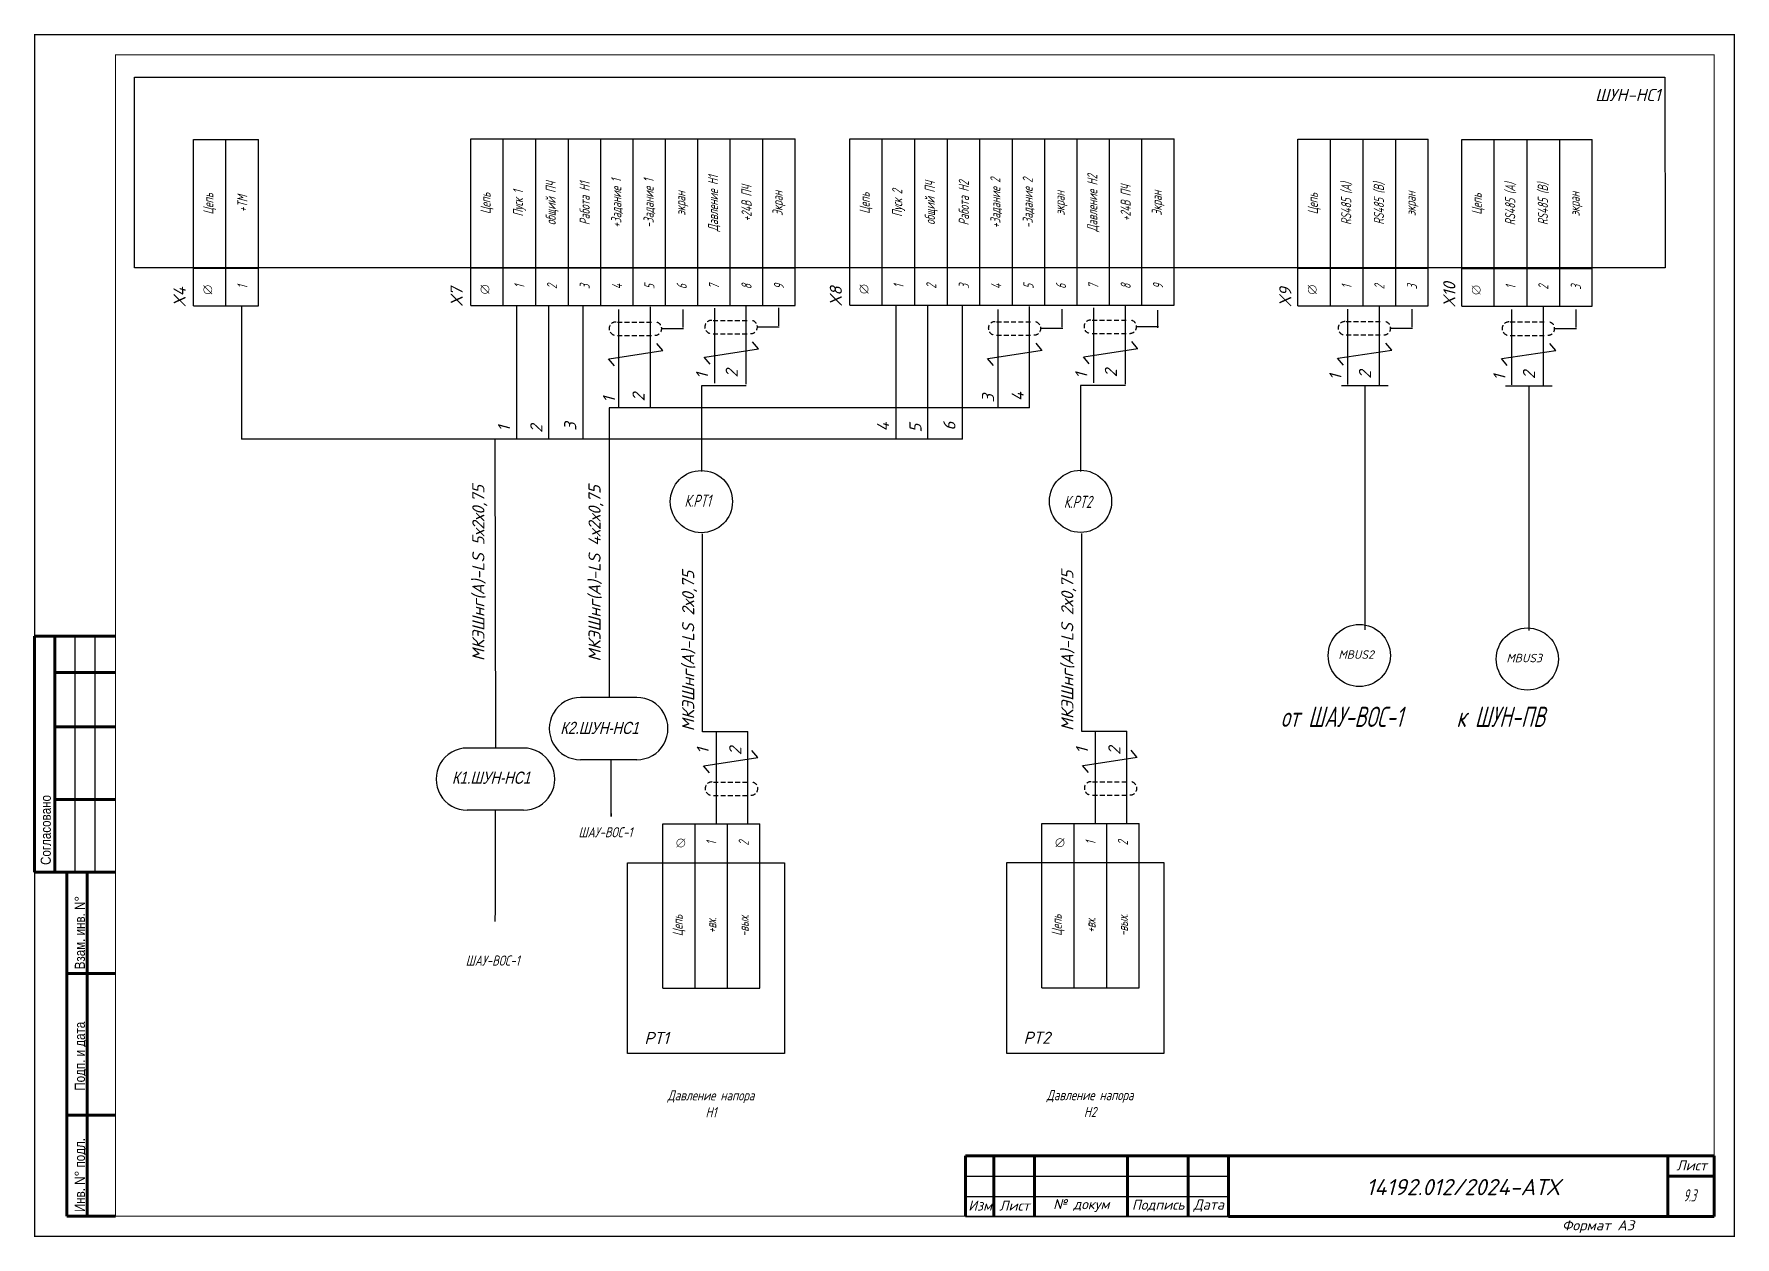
# Model space of a CAD drawing. Header units: millimetres. Extents: x 2725 to 10524, y 7125 to 11639.
# Drawn here: x 4073.1 to 4493.4, y 7928.5 to 8225.8 of the extents above; entities that cross this region are included whole.
import ezdxf
from ezdxf.enums import TextEntityAlignment as Align

# ---------------------------------------------------------------- set-up
doc = ezdxf.new("R2010")
doc.units = ezdxf.units.MM
doc.header["$LTSCALE"] = 4
doc.set_wipeout_variables(frame=1)
doc.linetypes.add('DASHED', pattern=[0.75, 0.5, -0.25])
doc.linetypes.add('SolidLine', pattern=[0])
for name, color, linetype, lineweight in [('25', 6, 'Continuous', 25), ('60', 7, 'Continuous', 60), ('RAMKA', 7, 'Continuous', 25), ('SHTAMP', 7, 'SolidLine', 25), ('Основеая', 5, 'Continuous', 60)]:
    doc.layers.add(name, color=color, linetype=linetype, lineweight=lineweight)
for name, color, linetype in [('G', 5, 'Continuous'), ('RED_2.5mm^2', 1, 'Continuous'), ('SYMS', 7, 'Continuous'), ('Вспомогательная', 1, 'Continuous'), ('Текст', 2, 'Continuous')]:
    doc.layers.add(name, color=color, linetype=linetype)
doc.styles.add('COTES', font='cs_gost2304.shx', dxfattribs={"width": 0.75, "oblique": 15})
doc.styles.add('GOST 2.304', font='ARIALN.TTF', dxfattribs={"height": 3.5})
doc.styles.add('ISOCPEUR', font='isocpeui.ttf')
doc.styles.add('SC', font='wromrusc.shx', dxfattribs={"width": 0.8, "height": 2.5})
doc.styles.add('Simplex00.10.00', font='simplex.shx')
doc.styles.add('Simplex25.085.15', font='', dxfattribs={"width": 0.85, "oblique": 15, "height": 2.5})
doc.styles.add('ГОСТ', font='isocpeur.ttf', dxfattribs={"oblique": 15})
doc.styles.get('Simplex25.085.15').set_extended_font_data('GOST type A')
doc.linetypes.add('Modbus_LINE', pattern='A,7.5,-4,["Modbus",Standard,S=2.5,R=0,X=-1.5,Y=-1.25],-15', length=26.5)

msp = doc.modelspace()

# ---------------------------------------------------------------- texts
at = {"style": 'Simplex25.085.15', "oblique": 15, "width": 0.85}
for s, height, p in [('К.PT1', 3, (4233.77, 8108.96)), ('К.PT2', 3, (4327.5, 8108.69)), ('от ШАУ-ВОС-1', 5, (4381.11, 8054.57)), ('к ШУН-ПВ', 5, (4424.53, 8054.57))]:
    msp.add_text(s, height=height, dxfattribs=at).set_placement(p)
at = {"color": 7, "style": 'SC', "oblique": 15, "width": 0.8}
for s, p in [('К2.ШУН-НС1', (4203.11, 8052.82)), ('К1.ШУН-НС1', (4176.33, 8040.52))]:
    msp.add_text(s, height=3, dxfattribs=at).set_placement(p)
at = {"layer": 'RAMKA', "ltscale": 1.2, "insert": (4482.14, 7938.79), "char_height": 3, "width": 15, "attachment_point": 5, "style": 'COTES'}
msp.add_mtext('9.3', dxfattribs=at)
at = {"layer": 'SHTAMP', "color": 0, "style": 'ISOCPEUR'}
msp.add_text('14192.012/2024-АТХ', height=4, dxfattribs=at).set_placement((4426.08, 7938.84), align=Align.CENTER)
at = {"layer": 'SYMS', "linetype": 'Continuous', "ltscale": 0.2, "style": 'ГОСТ', "oblique": 15}
for s, height, p in [('ШУН-НС1', 3, (4458.81, 8209.25)), ('MBUS2', 2.1, (4395.36, 8071.4)), ('MBUS3', 2.1, (4436.88, 8070.54)), ('РТ1', 3, (4223.85, 7976.18)), ('РТ2', 3, (4317.54, 7976.25))]:
    msp.add_text(s, height=height, dxfattribs=at).set_placement(p)
for s, p in [('X4', (4110.52, 8158.29)), ('X7', (4178.99, 8158.39)), ('X8', (4272.68, 8158.46)), ('X9', (4383.74, 8158.29)), ('X10', (4424.26, 8158.21)), ('1', (4239.64, 8140.53)), ('2', (4246.95, 8140.91)), ('1', (4333.32, 8140.61)), ('2', (4340.64, 8140.98)), ('1', (4396.11, 8140.23)), ('2', (4403.43, 8140.61)), ('1', (4436.63, 8140.14)), ('2', (4443.95, 8140.52)), ('2', (4223.93, 8135.03)), ('3', (4310.3, 8134.73)), ('4', (4317.62, 8135.1)), ('1', (4216.61, 8134.66)), ('1', (4190.68, 8127.53)), ('2', (4198.67, 8127.24)), ('3', (4207.05, 8127.74)), ('4', (4284.36, 8127.6)), ('5', (4292.36, 8127.31)), ('6', (4300.74, 8127.81)), ('МКЭШнг(А)-LS 5х2х0,75', (4184.35, 8070.86)), ('МКЭШнг(А)-LS 4х2х0,75', (4213.06, 8070.73)), ('МКЭШнг(А)-LS 2х0,75', (4236.19, 8053.51)), ('МКЭШнг(А)-LS 2х0,75', (4329.87, 8053.59)), ('1', (4239.82, 8047.86)), ('2', (4247.82, 8047.58)), ('1', (4333.51, 8047.93)), ('2', (4341.5, 8047.65))]:
    msp.add_text(s, height=3, rotation=90, dxfattribs=at).set_placement(p)
at = {"layer": 'SYMS', "linetype": 'Continuous', "char_height": 2.5, "width": 33.5355, "attachment_point": 2}
for s, insert in [('{\\Fsimplex|c204;\\Q15;\\W0.75;\\C0;ШАУ-ВОС-1}', (4214.23, 8029.79)), ('{\\Fsimplex|c204;\\Q15;\\W0.75;\\C0;ШАУ-ВОС-1}', (4186.37, 7998.08)), ('{\\Fsimplex|c204;\\Q15;\\W0.75;\\C0;Давление напора\\PН1}', (4240.32, 7964.75)), ('{\\Fsimplex|c204;\\Q15;\\W0.75;\\C0;Давление напора\\PН2}', (4334, 7964.82))]:
    msp.add_mtext(s, dxfattribs=dict(at, insert=insert))
at = {"layer": 'Текст', "color": 7, "style": 'GOST 2.304'}
for s, p in [('Согласовано', (4077.2, 8020.46)), ('Взам. инв. N%%d', (4085.63, 7994.66)), ('Подп. и дата', (4085.63, 7964.66)), ('Инв. N%%d подл.', (4085.63, 7934.66))]:
    msp.add_text(s, height=2.5, rotation=90, dxfattribs=at).set_placement(p)
at = {"layer": 'Текст', "color": 7, "char_height": 2.5, "style": 'ГОСТ'}
for s, insert, width, attachment_point in [('{\\fISOCPEUR|b0|i0|c204|p34;Лист}', (4486.41, 7946.21), 11.4585, 6), ('{\\fISOCPEUR|b0|i0|c204|p34;Изм}', (4306.83, 7936.28), 7, 5), ('{\\fISOCPEUR|b0|i0|c204|p34;Лист}', (4315.33, 7936.28), 10, 5), ('{\\fISOCPEUR|b0|i0|c204|p34;№ докум}', (4331.83, 7936.28), 23, 5), ('{\\fISOCPEUR|b0|i0|c204|p34;Подпись}', (4350.83, 7936.28), 15, 5), ('{\\fISOCPEUR|b0|i0|c204|p34;Дата}', (4363.33, 7936.28), 10, 5)]:
    msp.add_mtext(s, dxfattribs=dict(at, insert=insert, width=width, attachment_point=attachment_point))

# ---------------------------------------------------------------- blocks, each defined once
blk = doc.blocks.new('*T234')
at = {"color": 0, "linetype": 'ByBlock', "lineweight": -2, "transparency": 16777216}
for p, q in [((0, 0), (0, 41.14)), ((0, 41.14), (80.16, 41.14)), ((8, 0), (8, 41.14)), ((16.08, 0), (16.08, 41.14)), ((24.16, 0), (24.16, 41.14)), ((32.16, 0), (32.16, 41.14)), ((40.16, 0), (40.16, 41.14)), ((48.16, 0), (48.16, 41.14)), ((56.16, 0), (56.16, 41.14)), ((64.16, 0), (64.16, 41.14)), ((72.16, 0), (72.16, 41.14)), ((80.16, 0), (80.16, 41.14)), ((0, 9.29), (80.16, 9.29))]:
    blk.add_line(p, q, dxfattribs=at)
at = {"color": 0, "lineweight": -2, "transparency": 16777216}
blk.add_line((0, 0), (80.16, 0), dxfattribs=at)
at = {"color": 0, "linetype": 'Continuous', "lineweight": -2, "transparency": 16777216, "char_height": 2.5, "attachment_point": 5, "rotation": 90, "style": 'Simplex25.085.15'}
for s, insert, width in [('общий ПЧ', (20.12, 25.21), 28.8496), ('Работа Н1', (28.16, 25.21), 28.8496), ('+Задание 1', (36.16, 25.21), 28.8496), ('-Задание 1', (44.16, 25.21), 28.8496), ('Давление Н1', (60.16, 25.21), 28.8496), ('+24В ПЧ', (68.16, 25.21), 28.8496), ('Цепь', (4, 25.21), 28.8496), ('Пуск 1', (12.04, 25.21), 28.8496), ('экран', (52.16, 25.21), 28.8496), ('Экран', (76.16, 25.21), 28.8496), ('1', (12.04, 4.64), 6.286), ('2', (20.12, 4.64), 6.286), ('3', (28.16, 4.64), 6.286), ('4', (36.16, 4.64), 6.286), ('5', (44.16, 4.64), 6.286), ('6', (52.16, 4.64), 6.286), ('7', (60.16, 4.64), 6.286), ('8', (68.16, 4.64), 6.286), ('9', (76.16, 4.64), 6.286)]:
    blk.add_mtext(s, dxfattribs=dict(at, insert=insert, width=width))
blk = doc.blocks.new('Клеммное соединение')
at = {"linetype": 'Continuous'}
blk.add_wipeout([(0, -1), (-0.44, -0.9), (-0.6, -0.8), (-0.71, -0.7), (-0.8, -0.6), (-0.87, -0.5), (-0.92, -0.4), (-0.95, -0.3), (-0.98, -0.2), (-0.99, -0.1), (-0.99, 0), (-0.99, 0.1), (-0.98, 0.2), (-0.95, 0.3), (-0.92, 0.4), (-0.87, 0.5), (-0.8, 0.6), (-0.71, 0.7), (-0.6, 0.8), (-0.44, 0.9), (0, 1), (0.44, 0.9), (0.6, 0.8), (0.71, 0.7), (0.8, 0.6), (0.87, 0.5), (0.92, 0.4), (0.95, 0.3), (0.98, 0.2), (0.99, 0.1), (1, 0), (0.99, -0.1), (0.98, -0.2), (0.95, -0.3), (0.92, -0.4), (0.87, -0.5), (0.8, -0.6), (0.71, -0.7), (0.6, -0.8), (0.44, -0.9)], dxfattribs=at)
at = {"color": 0, "linetype": 'Continuous', "lineweight": -2, "const_width": 0.15}
blk.add_lwpolyline([(-1.06, -1.06), (1.06, 1.06)], dxfattribs=at)
blk.add_lwpolyline([(-1, 0, 1), (1, 0, 1)], format="xyb", close=True, dxfattribs=at)
blk = doc.blocks.new('A$C7B7E4D35')
at = {"linetype": 'Continuous', "ltscale": 0.6}
for points in [[(21.61, 15.36), (7.71, 15.36)], [(21.61, 0), (7.71, 0)]]:
    blk.add_lwpolyline(points, dxfattribs=at)
for centre, start, end in [((7.68, 7.68), 89.758, 270.242), ((21.64, 7.68), 269.758, 90.242)]:
    blk.add_arc(centre, 7.68, start, end, dxfattribs=at)
blk = doc.blocks.new('*T235')
at = {"color": 0, "linetype": 'ByBlock', "lineweight": -2, "transparency": 16777216}
for p, q in [((0, 0), (0, 40.67)), ((0, 40.67), (24, 40.67)), ((8, 0), (8, 40.67)), ((16, 0), (16, 40.67)), ((24, 0), (24, 40.67)), ((0, 31), (24, 31)), ((8, 0), (24, 0))]:
    blk.add_line(p, q, dxfattribs=at)
at = {"color": 0, "lineweight": -2, "transparency": 16777216}
blk.add_line((0, 0), (8, 0), dxfattribs=at)
at = {"color": 0, "linetype": 'Continuous', "lineweight": -2, "transparency": 16777216, "char_height": 2.5, "attachment_point": 5, "rotation": 90, "style": 'Simplex25.085.15'}
for s, insert, width in [('1', (12, 35.83), 6.6745), ('2', (20, 35.83), 6.6745), ('Цепь', (4, 15.5), 27.9958), ('+вх.', (12, 15.5), 27.9958), ('-вых.', (20, 15.5), 27.9958)]:
    blk.add_mtext(s, dxfattribs=dict(at, insert=insert, width=width))
blk = doc.blocks.new('Формат А3')
at = {"color": 0, "linetype": 'Continuous', "const_width": 0.3}
for points in [[(-420, 297), (0, 297), (0, 0), (-420, 0)], [(-400, 5), (-400, 292), (-5, 292), (-5, 5)]]:
    blk.add_lwpolyline(points, close=True, dxfattribs=at)
at = {"color": 0, "linetype": 'Continuous', "style": 'Simplex00.10.00', "oblique": 15}
blk.add_text('Формат А3', height=2.5, dxfattribs=at).set_placement((-33.67, 2.75), align=Align.MIDDLE_CENTER)
blk = doc.blocks.new('*T236')
at = {"color": 0, "linetype": 'ByBlock', "lineweight": -2, "transparency": 16777216}
for p, q in [((0, 0), (0, 41.14)), ((0, 41.14), (80.16, 41.14)), ((8, 0), (8, 41.14)), ((16.08, 0), (16.08, 41.14)), ((24.16, 0), (24.16, 41.14)), ((32.16, 0), (32.16, 41.14)), ((40.16, 0), (40.16, 41.14)), ((48.16, 0), (48.16, 41.14)), ((56.16, 0), (56.16, 41.14)), ((64.16, 0), (64.16, 41.14)), ((72.16, 0), (72.16, 41.14)), ((80.16, 0), (80.16, 41.14)), ((0, 9.29), (80.16, 9.29))]:
    blk.add_line(p, q, dxfattribs=at)
at = {"color": 0, "lineweight": -2, "transparency": 16777216}
blk.add_line((0, 0), (80.16, 0), dxfattribs=at)
at = {"color": 0, "linetype": 'Continuous', "lineweight": -2, "transparency": 16777216, "char_height": 2.5, "attachment_point": 5, "rotation": 90, "style": 'Simplex25.085.15'}
for s, insert, width in [('общий ПЧ', (20.12, 25.21), 28.8496), ('Работа Н2', (28.16, 25.21), 28.8496), ('+Задание 2', (36.16, 25.21), 28.8496), ('-Задание 2', (44.16, 25.21), 28.8496), ('Давление Н2', (60.16, 25.21), 28.8496), ('+24В ПЧ', (68.16, 25.21), 28.8496), ('Цепь', (4, 25.21), 28.8496), ('Пуск 2', (12.04, 25.21), 28.8496), ('экран', (52.16, 25.21), 28.8496), ('Экран', (76.16, 25.21), 28.8496), ('1', (12.04, 4.64), 6.286), ('2', (20.12, 4.64), 6.286), ('3', (28.16, 4.64), 6.286), ('4', (36.16, 4.64), 6.286), ('5', (44.16, 4.64), 6.286), ('6', (52.16, 4.64), 6.286), ('7', (60.16, 4.64), 6.286), ('8', (68.16, 4.64), 6.286), ('9', (76.16, 4.64), 6.286)]:
    blk.add_mtext(s, dxfattribs=dict(at, insert=insert, width=width))
blk = doc.blocks.new('*T237')
at = {"color": 0, "linetype": 'ByBlock', "lineweight": -2, "transparency": 16777216}
for p, q in [((0, 0), (0, 40.67)), ((0, 40.67), (24, 40.67)), ((8, 0), (8, 40.67)), ((16, 0), (16, 40.67)), ((24, 0), (24, 40.67)), ((0, 31), (24, 31)), ((8, 0), (24, 0))]:
    blk.add_line(p, q, dxfattribs=at)
at = {"color": 0, "lineweight": -2, "transparency": 16777216}
blk.add_line((0, 0), (8, 0), dxfattribs=at)
at = {"color": 0, "linetype": 'Continuous', "lineweight": -2, "transparency": 16777216, "char_height": 2.5, "attachment_point": 5, "rotation": 90, "style": 'Simplex25.085.15'}
for s, insert, width in [('1', (12, 35.83), 6.6745), ('2', (20, 35.83), 6.6745), ('Цепь', (4, 15.5), 27.9958), ('+вх.', (12, 15.5), 27.9958), ('-вых.', (20, 15.5), 27.9958)]:
    blk.add_mtext(s, dxfattribs=dict(at, insert=insert, width=width))
blk = doc.blocks.new('*T238')
at = {"color": 0, "linetype": 'ByBlock', "lineweight": -2, "transparency": 16777216}
for p, q in [((0, 0), (0, 41.14)), ((0, 41.14), (32.16, 41.14)), ((8, 0), (8, 41.14)), ((16.08, 0), (16.08, 41.14)), ((24.16, 0), (24.16, 41.14)), ((32.16, 0), (32.16, 41.14)), ((0, 9.29), (32.16, 9.29))]:
    blk.add_line(p, q, dxfattribs=at)
at = {"color": 0, "lineweight": -2, "transparency": 16777216}
blk.add_line((0, 0), (32.16, 0), dxfattribs=at)
at = {"color": 0, "linetype": 'Continuous', "lineweight": -2, "transparency": 16777216, "char_height": 2.5, "attachment_point": 5, "rotation": 90, "style": 'Simplex25.085.15'}
for s, insert, width in [('RS485 (A)', (12.04, 25.21), 28.8496), ('RS485 (В)', (20.12, 25.21), 28.8496), ('Цепь', (4, 25.21), 28.8496), ('экран', (28.16, 25.21), 28.8496), ('1', (12.04, 4.64), 6.286), ('2', (20.12, 4.64), 6.286), ('3', (28.16, 4.64), 6.286)]:
    blk.add_mtext(s, dxfattribs=dict(at, insert=insert, width=width))
blk = doc.blocks.new('*T239')
at = {"color": 0, "linetype": 'ByBlock', "lineweight": -2, "transparency": 16777216}
for p, q in [((0, 0), (0, 41.14)), ((0, 41.14), (32.16, 41.14)), ((8, 0), (8, 41.14)), ((16.08, 0), (16.08, 41.14)), ((24.16, 0), (24.16, 41.14)), ((32.16, 0), (32.16, 41.14)), ((0, 9.29), (32.16, 9.29))]:
    blk.add_line(p, q, dxfattribs=at)
at = {"color": 0, "lineweight": -2, "transparency": 16777216}
blk.add_line((0, 0), (32.16, 0), dxfattribs=at)
at = {"color": 0, "linetype": 'Continuous', "lineweight": -2, "transparency": 16777216, "char_height": 2.5, "attachment_point": 5, "rotation": 90, "style": 'Simplex25.085.15'}
for s, insert, width in [('RS485 (A)', (12.04, 25.21), 28.8496), ('RS485 (В)', (20.12, 25.21), 28.8496), ('Цепь', (4, 25.21), 28.8496), ('экран', (28.16, 25.21), 28.8496), ('1', (12.04, 4.64), 6.286), ('2', (20.12, 4.64), 6.286), ('3', (28.16, 4.64), 6.286)]:
    blk.add_mtext(s, dxfattribs=dict(at, insert=insert, width=width))
blk = doc.blocks.new('*T423')
at = {"color": 0, "linetype": 'ByBlock', "lineweight": -2, "transparency": 16777216}
for p, q in [((0, 0), (0, 41.14)), ((0, 41.14), (16.08, 41.14)), ((8, 0), (8, 41.14)), ((16.08, 0), (16.08, 41.14)), ((0, 9.29), (16.08, 9.29))]:
    blk.add_line(p, q, dxfattribs=at)
at = {"color": 0, "lineweight": -2, "transparency": 16777216}
blk.add_line((0, 0), (16.08, 0), dxfattribs=at)
at = {"color": 0, "linetype": 'Continuous', "lineweight": -2, "transparency": 16777216, "char_height": 2.5, "attachment_point": 5, "rotation": 90, "style": 'Simplex25.085.15'}
for s, insert, width in [('Цепь', (4, 25.21), 28.8496), ('+TM', (12.04, 25.21), 28.8496), ('1', (12.04, 4.64), 6.286)]:
    blk.add_mtext(s, dxfattribs=dict(at, insert=insert, width=width))

# ---------------------------------------------------------------- linework, layer by layer
at = {"linetype": 'DASHED', "ltscale": 0.6}
for p, q in [((4217.2, 8154.64), (4225.9, 8154.64)), ((4240.85, 8155.04), (4249.55, 8155.04)), ((4310.89, 8154.71), (4319.59, 8154.71)), ((4334.53, 8155.11), (4343.24, 8155.11)), ((4397.32, 8154.74), (4406.03, 8154.74)), ((4437.84, 8154.65), (4446.55, 8154.65)), ((4217.2, 8151.33), (4226.03, 8151.33)), ((4240.85, 8151.73), (4249.67, 8151.73)), ((4310.89, 8151.4), (4319.71, 8151.4)), ((4334.53, 8151.8), (4343.36, 8151.8)), ((4397.32, 8151.43), (4406.15, 8151.43)), ((4437.84, 8151.34), (4446.67, 8151.34)), ((4240.93, 8040.95), (4249.63, 8040.95)), ((4334.62, 8041.02), (4343.32, 8041.02)), ((4240.93, 8037.64), (4249.76, 8037.64)), ((4334.62, 8037.72), (4343.45, 8037.72))]:
    msp.add_line(p, q, dxfattribs=at)
at = {"color": 0, "ltscale": 0.2}
for p, q in [((4227.98, 8153.02), (4233.54, 8153.02)), ((4251.63, 8153.42), (4257.19, 8153.42)), ((4321.67, 8153.09), (4327.23, 8153.09)), ((4345.32, 8153.49), (4350.88, 8153.49)), ((4408.1, 8153.12), (4413.67, 8153.12)), ((4448.62, 8153.03), (4454.18, 8153.03)), ((4396.09, 8138.94), (4407.66, 8138.94)), ((4436.61, 8138.85), (4448.18, 8138.85))]:
    msp.add_line(p, q, dxfattribs=at)
at = {"ltscale": 0.6}
for p, q in [((4252.07, 8148.01), (4250.61, 8149.74)), ((4345.76, 8148.08), (4344.3, 8149.81)), ((4216.46, 8143.84), (4215, 8145.57)), ((4215.14, 8145.57), (4228.45, 8147.62)), ((4228.42, 8147.61), (4226.96, 8149.33)), ((4240.11, 8144.25), (4238.65, 8145.97)), ((4238.78, 8145.97), (4252.1, 8148.02)), ((4310.15, 8143.92), (4308.69, 8145.64)), ((4308.82, 8145.64), (4322.14, 8147.69)), ((4322.11, 8147.68), (4320.65, 8149.41)), ((4333.8, 8144.32), (4332.34, 8146.04)), ((4332.47, 8146.04), (4345.79, 8148.09)), ((4396.59, 8143.94), (4395.13, 8145.67)), ((4395.26, 8145.67), (4408.57, 8147.72)), ((4408.54, 8147.71), (4407.08, 8149.43)), ((4437.1, 8143.85), (4435.64, 8145.58)), ((4435.78, 8145.58), (4449.09, 8147.63)), ((4449.06, 8147.62), (4447.6, 8149.34)), ((4345.57, 8047.09), (4344.12, 8048.81)), ((4239.93, 8043.25), (4238.47, 8044.98)), ((4238.6, 8044.98), (4251.92, 8047.03)), ((4251.89, 8047.02), (4250.43, 8048.74)), ((4333.62, 8043.32), (4332.16, 8045.05)), ((4332.29, 8045.05), (4345.61, 8047.1))]:
    msp.add_line(p, q, dxfattribs=at)
for points in [[(4219.71, 8020.99), (4258.53, 8020.99), (4258.53, 7973.83), (4219.71, 7973.83)], [(4313.4, 8021.06), (4352.22, 8021.06), (4352.22, 7973.9), (4313.4, 7973.9)]]:
    msp.add_lwpolyline(points, close=True, dxfattribs=at)
at = {"linetype": 'DASHED', "ltscale": 0.6}
for centre, start, end in [((4216.81, 8153), 87.3959, 270), ((4226.52, 8153), 267.3959, 90), ((4240.46, 8153.41), 87.3959, 270), ((4250.16, 8153.4), 267.3959, 90), ((4310.5, 8153.08), 87.3959, 270), ((4320.2, 8153.07), 267.3959, 90), ((4334.14, 8153.48), 87.3959, 270), ((4343.85, 8153.47), 267.3959, 90), ((4396.93, 8153.1), 87.3959, 270), ((4406.64, 8153.1), 267.3959, 90), ((4437.45, 8153.01), 87.3959, 270), ((4447.16, 8153.01), 267.3959, 90), ((4240.54, 8039.32), 87.3959, 270), ((4250.25, 8039.32), 267.3959, 90), ((4334.23, 8039.39), 87.3959, 270), ((4343.93, 8039.39), 267.3959, 90)]:
    msp.add_arc(centre, 1.64, start, end, dxfattribs=at)
at = {"layer": '25', "color": 7}
for p, q in [((4083.2, 8018.66), (4083.2, 8076.99)), ((4088.2, 8018.66), (4088.2, 8076.99))]:
    msp.add_line(p, q, dxfattribs=at)
at = {"layer": '60', "color": 7, "ltscale": 100}
for p, q in [((4073.2, 8076.99), (4093.2, 8076.99)), ((4073.2, 8076.99), (4073.2, 8018.66)), ((4078.2, 8076.99), (4078.2, 8018.66)), ((4078.2, 8068.02), (4093.2, 8068.02)), ((4078.2, 8054.56), (4093.2, 8054.56)), ((4078.2, 8036.61), (4093.2, 8036.61)), ((4073.2, 8018.66), (4093.2, 8018.66)), ((4093.2, 8018.66), (4080.2, 8018.66))]:
    msp.add_line(p, q, dxfattribs=at)
at = {"layer": '60', "color": 7, "lineweight": 60}
for p, q in [((4081.2, 7933.66), (4081.2, 8018.66)), ((4081.2, 8018.66), (4093.2, 8018.66)), ((4086.2, 7933.66), (4086.2, 8018.66)), ((4081.2, 7993.66), (4093.2, 7993.66)), ((4081.2, 7958.66), (4093.2, 7958.66)), ((4093.2, 7933.66), (4081.2, 7933.66))]:
    msp.add_line(p, q, dxfattribs=at)
at = {"layer": 'G', "color": 0}
for points in [[(4124.32, 8158.63), (4124.32, 8125.65)], [(4186.93, 8125.65), (4124.32, 8125.65)]]:
    msp.add_lwpolyline(points, dxfattribs=at)
at = {"layer": 'RED_2.5mm^2', "color": 6, "linetype": 'Modbus_LINE', "ltscale": 0.2}
for p, q in [((4401.97, 8078.53), (4401.97, 8138.85)), ((4442.49, 8078.44), (4442.49, 8138.76))]:
    msp.add_line(p, q, dxfattribs=at)
at = {"layer": 'SYMS', "linetype": 'Continuous', "ltscale": 0.2}
for p, q in [((4192.31, 8158.55), (4192.31, 8125.65)), ((4200.17, 8158.55), (4200.17, 8125.65)), ((4208.69, 8158.76), (4208.69, 8125.65)), ((4286, 8158.62), (4286, 8125.65)), ((4293.85, 8158.62), (4293.85, 8125.65)), ((4302.37, 8158.83), (4302.37, 8125.65)), ((4241.59, 8053.35), (4241.59, 8030.66)), ((4249.33, 8053.44), (4249.33, 8030.75)), ((4335.28, 8053.42), (4335.28, 8030.73)), ((4343.02, 8053.51), (4343.02, 8030.82))]:
    msp.add_line(p, q, dxfattribs=at)
at = {"layer": 'SYMS', "color": 0, "linetype": 'Continuous', "ltscale": 0.2}
for p, q in [((4225.3, 8158.41), (4225.3, 8133.45)), ((4241.16, 8158.09), (4241.16, 8139.53)), ((4248.95, 8158.81), (4248.95, 8139.24)), ((4257, 8158.11), (4257, 8153.7)), ((4318.99, 8158.48), (4318.99, 8133.45)), ((4334.85, 8158.16), (4334.85, 8139.6)), ((4342.64, 8158.88), (4342.64, 8139.31)), ((4405.43, 8158.51), (4405.43, 8138.93)), ((4445.95, 8158.42), (4445.95, 8138.85)), ((4217.51, 8157.69), (4217.51, 8133.45)), ((4233.35, 8157.71), (4233.35, 8153.3)), ((4311.2, 8157.76), (4311.2, 8133.45)), ((4327.04, 8157.78), (4327.04, 8153.37)), ((4350.69, 8157.6), (4350.69, 8153.19)), ((4397.64, 8157.79), (4397.64, 8139.23)), ((4413.47, 8157.81), (4413.47, 8153.4)), ((4438.15, 8157.7), (4438.15, 8139.14)), ((4453.99, 8157.72), (4453.99, 8153.31))]:
    msp.add_line(p, q, dxfattribs=at)
at = {"layer": 'SYMS', "linetype": 'Continuous', "ltscale": 0.2}
msp.add_lwpolyline([(4097.87, 8168), (4097.87, 8215.17), (4476.03, 8215.17), (4476.08, 8168)], close=True, dxfattribs=at)
at = {"layer": 'SYMS', "linetype": 'Continuous', "lineweight": 30, "ltscale": 0.2}
for points in [[(4249.04, 8138.89), (4237.96, 8138.89), (4237.96, 8117.66)], [(4342.73, 8138.96), (4331.65, 8138.96), (4331.65, 8117.73)], [(4319.03, 8133.45), (4215.16, 8133.45), (4215.16, 8061.83)], [(4302.46, 8125.65), (4186.93, 8125.65), (4187.06, 8049.36)], [(4249.4, 8053.36), (4238.27, 8053.36), (4238.27, 8102.27)], [(4343.09, 8053.43), (4331.95, 8053.43), (4331.95, 8102.35)], [(4215.61, 8034), (4215.64, 8032.47), (4215.64, 8046.47)], [(4187.03, 8006.5), (4187.06, 8009.54), (4187.06, 8034)]]:
    msp.add_lwpolyline(points, dxfattribs=at)
at = {"layer": 'SYMS', "color": 7, "linetype": 'Continuous', "ltscale": 0.2}
for centre in [(4237.96, 8110.25), (4331.65, 8110.32), (4400.52, 8072.21), (4442.04, 8071.35)]:
    msp.add_circle(centre, 7.68, dxfattribs=at)
at = {"layer": 'Вспомогательная', "color": 7}
for p, q in [((4303.23, 7943.54), (4368.23, 7943.54)), ((4303.23, 7938.54), (4368.23, 7938.54)), ((4303.23, 7933.54), (4368.23, 7933.54))]:
    msp.add_line(p, q, dxfattribs=at)
at = {"layer": 'Основеая', "color": 7}
for p, q in [((4303.23, 7948.54), (4303.23, 7933.54)), ((4488.23, 7948.54), (4303.23, 7948.54)), ((4310.23, 7948.54), (4310.23, 7933.54)), ((4320.23, 7948.54), (4320.23, 7933.54)), ((4343.23, 7948.54), (4343.23, 7933.54)), ((4358.23, 7948.54), (4358.23, 7933.54)), ((4368.23, 7948.54), (4368.23, 7933.54)), ((4476.8, 7948.54), (4476.8, 7933.54)), ((4488.23, 7948.54), (4488.23, 7933.54)), ((4476.8, 7943.55), (4488.23, 7943.55)), ((4488.23, 7933.54), (4368.23, 7933.54))]:
    msp.add_line(p, q, dxfattribs=at)

# ---------------------------------------------------------------- block references
for name, p in [('*T423', (4112.48, 8158.63)), ('*T234', (4180.95, 8158.73)), ('*T236', (4274.64, 8158.8)), ('*T238', (4385.37, 8158.67)), ('*T239', (4425.89, 8158.58)), ('*T235', (4228.42, 7989.99)), ('*T237', (4322.11, 7990.06))]:
    msp.add_blockref(name, p)
at = {"linetype": 'Continuous', "ltscale": 0.6}
for p in [(4200.38, 8046.47), (4172.4, 8034)]:
    msp.add_blockref('A$C7B7E4D35', p, dxfattribs=at)

msp.set_redraw_order([(e.dxf.handle, doc.entitydb.next_handle()) for e in msp.query("TEXT MTEXT ATTDEF DIMENSION ARC_DIMENSION")])  # texts and dimensions are drawn at this point

# ---------------------------------------------------------------- next in the draw order: block references
for p, rotation in [((4184.48, 8162.71), 90), ((4232.88, 8025.88), 180)]:
    msp.add_blockref('Клеммное соединение', p, dxfattribs=dict(rotation=rotation))

# ---------------------------------------------------------------- next in the draw order: block references
msp.add_blockref('Формат А3', (4493.2, 7928.66))

# ---------------------------------------------------------------- next in the draw order: block references
for p, rotation in [((4116, 8162.61), 90), ((4278.16, 8162.78), 90), ((4388.89, 8162.65), 90), ((4429.41, 8162.56), 90), ((4326.57, 8025.95), 180)]:
    msp.add_blockref('Клеммное соединение', p, dxfattribs=dict(rotation=rotation))

doc.saveas('drawing.dxf')
